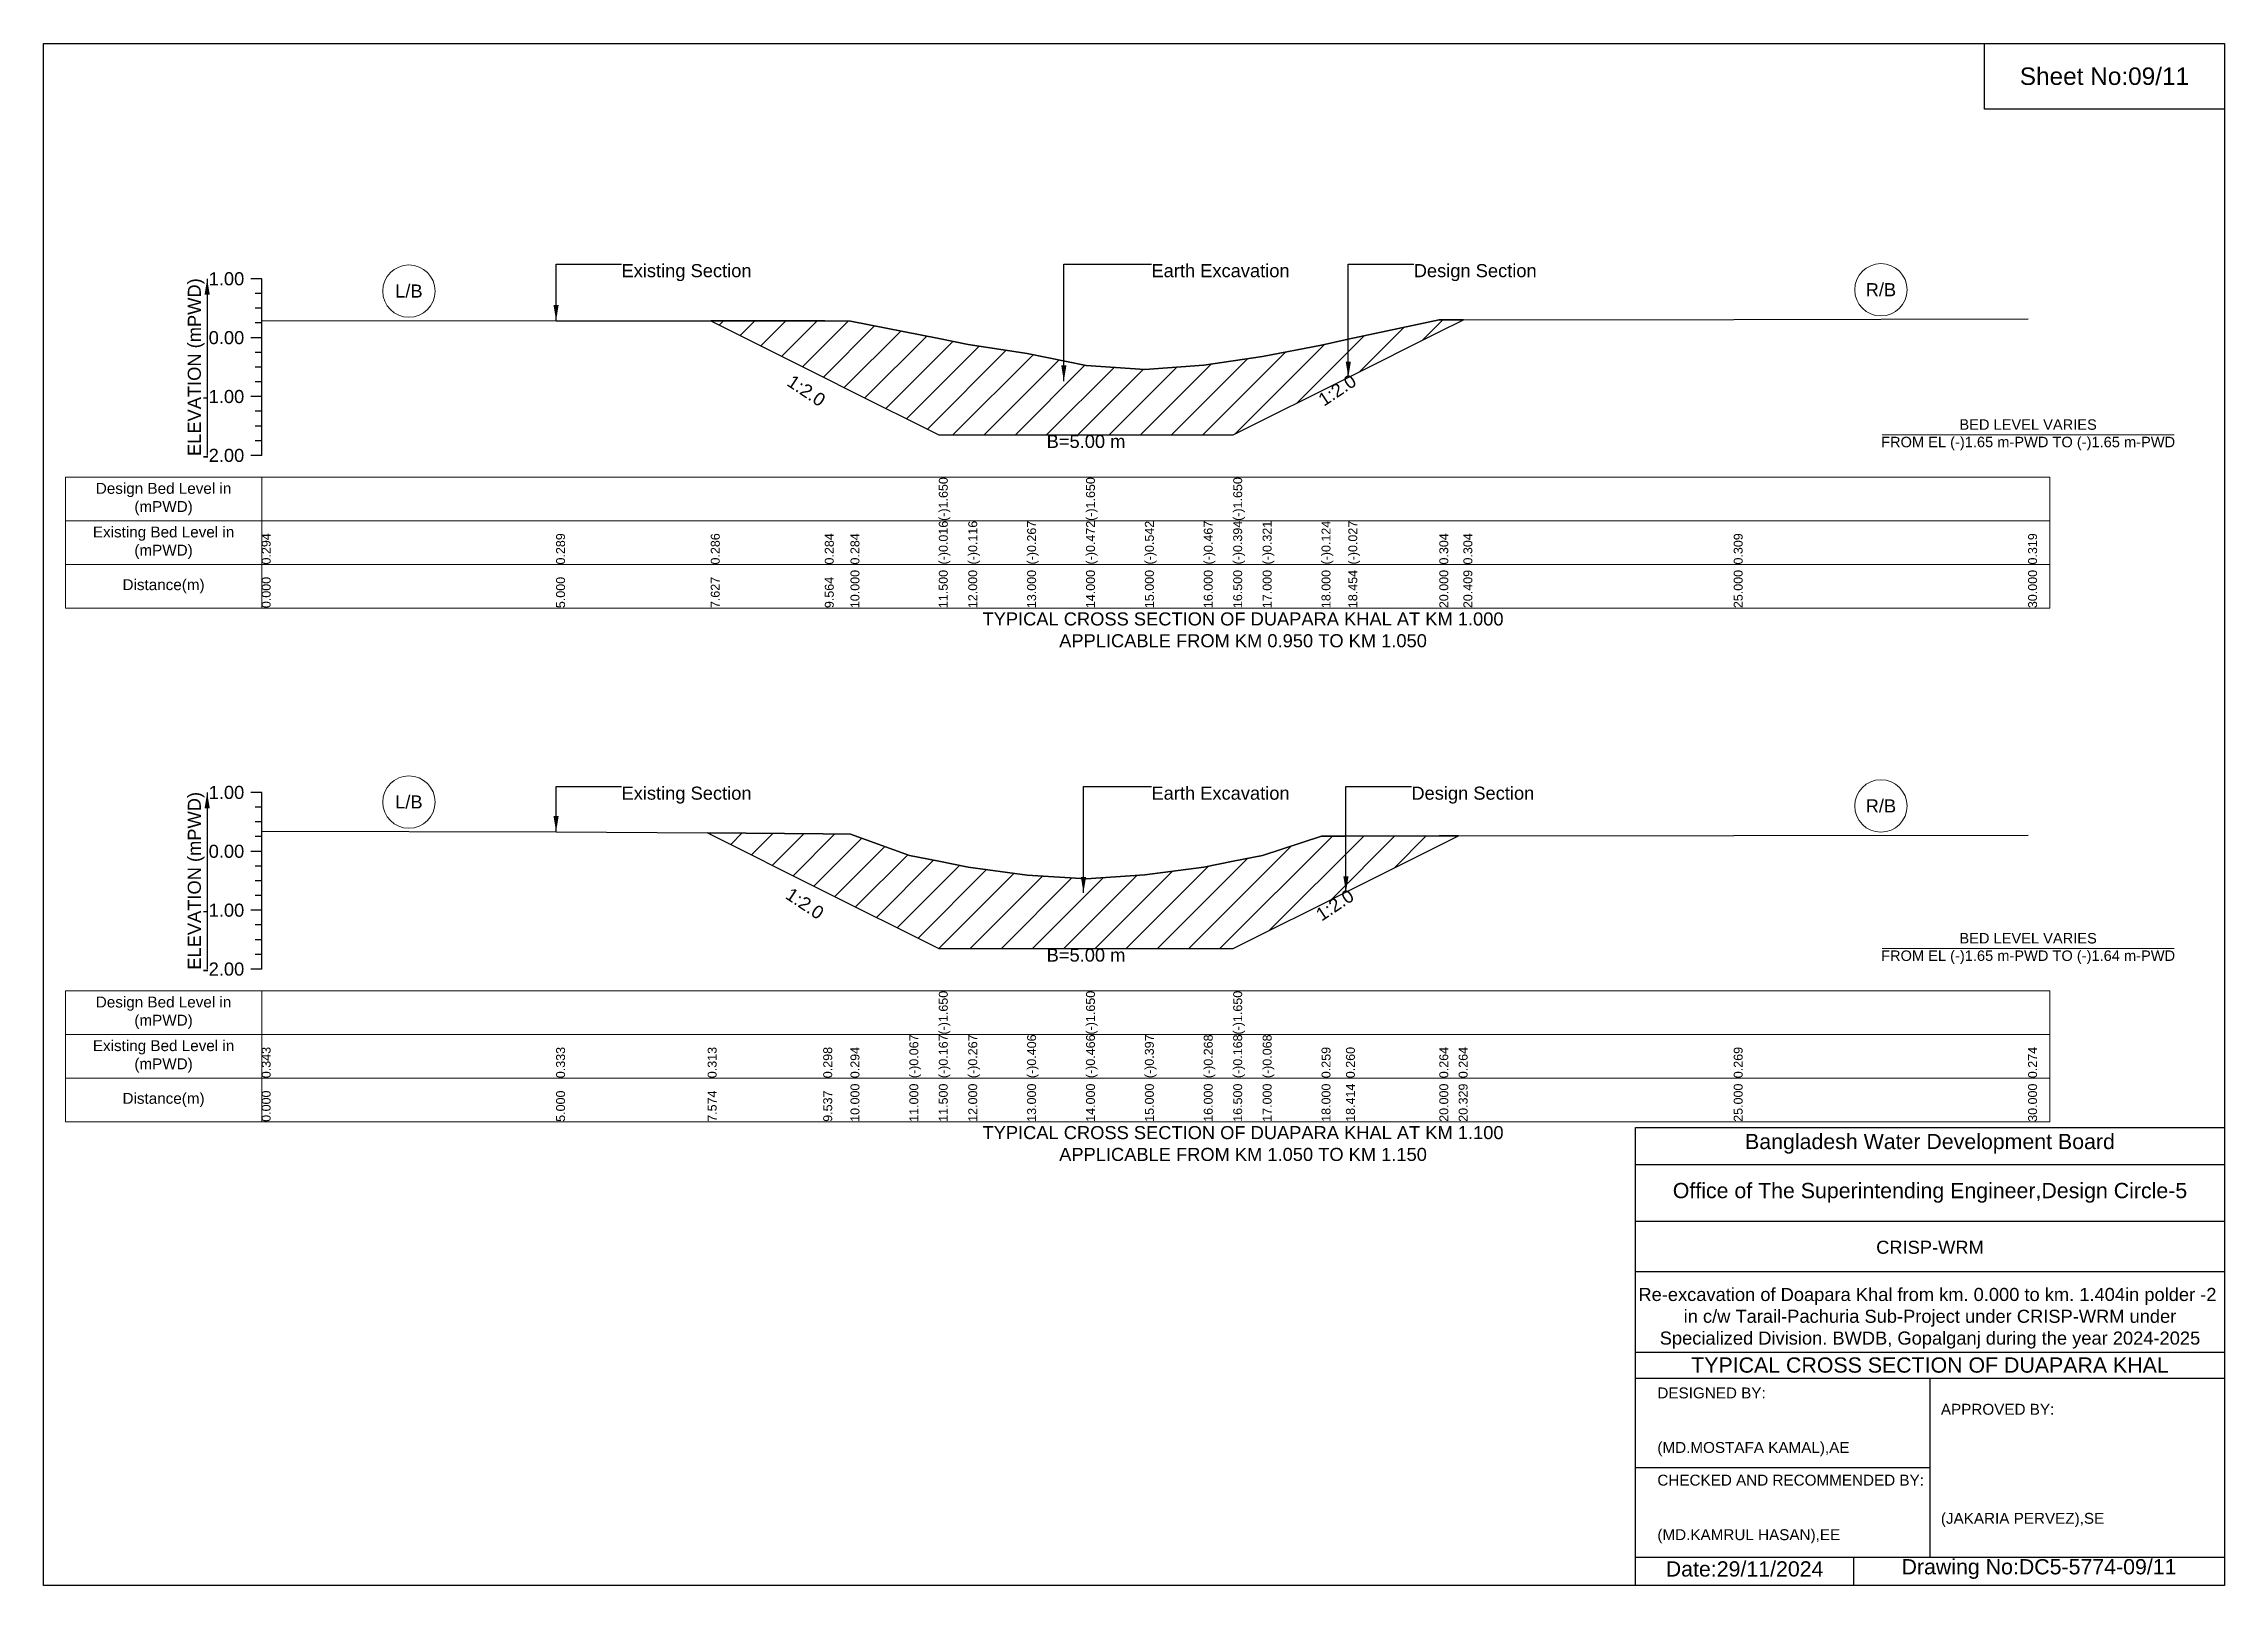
# Model space of a CAD drawing. Header units: inches. Extents: x 91000 to 218000, y -5656 to 7598.
# Drawn here: x 180000 to 188000, y -5656 to 0 of the extents above; entities that cross this region are included whole.
import ezdxf

# ---------------------------------------------------------------- set-up
doc = ezdxf.new("R2010")
doc.units = ezdxf.units.IN
doc.header["$LTSCALE"] = 7
doc.header["$MEASUREMENT"] = 0
for name, color, linetype, lineweight in [('Cross section Data Border', 7, 'Continuous', 9), ('Cross Section Labels', 7, 'Continuous', 9), ('Existing_Bed_Level for Xsection', 7, 'Continuous', 25)]:
    doc.layers.add(name, color=color, linetype=linetype, lineweight=lineweight)
doc.styles.get("Standard").update_dxf_attribs({"font": 'arial.ttf'})
doc.dimstyles.get("Standard").update_dxf_attribs({"dimtxt": 0.18, "dimasz": 0.18, "dimexe": 0.18, "dimexo": 0.0625, "dimgap": 0.09, "dimtad": 0, "dimtih": 1, "dimtoh": 1, "dimdec": 4, "dimzin": 0, "dimdsep": 46, "dimtxsty": 'Standard', "dimcen": 0.09, "dimadec": 0, "dimazin": 0, "dimtfac": 1, "dimtdec": 4, "dimtofl": 0, "dimtmove": 0, "dimatfit": 3, "dimfxl": 1, "dimtolj": 1, "dimtzin": 0, "dimarcsym": 0})

msp = doc.modelspace()

# ---------------------------------------------------------------- texts
at = {"attachment_point": 5}
for s, insert, char_height in [('Sheet No:09/11', (187560, -120), 64), ('Bangladesh Water Development Board', (186920, -4036), 56), ('Office of The Superintending Engineer,Design Circle-5', (186920, -4216), 56)]:
    msp.add_mtext(s, dxfattribs=dict(at, insert=insert, char_height=char_height))
for s, insert, char_height, width, attachment_point in [('CRISP-WRM', (186920, -4416), 48, 2240, 5), ('Re-excavation of Doapara Khal from km. 0.000 to km. 1.404in polder -2  in c/w Tarail-Pachuria Sub-Project under CRISP-WRM under Specialized Division. BWDB, Gopalganj during the year 2024-2025', (186920, -4676), 48, 2160, 5), ('TYPICAL CROSS SECTION OF DUAPARA KHAL', (186920, -4848), 56, 2240, 5), ('DESIGNED BY:^J^J^J(MD.MOSTAFA KAMAL),AE', (185920, -5056), 40, 1120, 4), ('APPROVED BY:^J^J^J^J^J^J(JAKARIA PERVEZ),SE', (186960, -5216), 40, 1120, 4), ('CHECKED AND RECOMMENDED BY:^J^J^J(MD.KAMRUL HASAN),EE', (185920, -5376), 40, 1120, 4), ('Date:29/11/2024', (186240, -5596), 56, 1120, 5), ('Drawing No:DC5-5774-09/11', (187320, -5596), 56, 1760, 5)]:
    msp.add_mtext(s, dxfattribs=dict(insert=insert, char_height=char_height, width=width, attachment_point=attachment_point))
at = {"layer": 'Cross section Data Border', "char_height": 40, "width": 640, "attachment_point": 5}
for s, insert in [('Design Bed Level in (mPWD)', (180440, -1670.9)), ('Existing Bed Level in (mPWD)', (180440, -1830.9)), ('Distance(m)', (180440, -1990.9)), ('Design Bed Level in (mPWD)', (180440, -3555.3)), ('Existing Bed Level in (mPWD)', (180440, -3715.3)), ('Distance(m)', (180440, -3875.3))]:
    msp.add_mtext(s, dxfattribs=dict(at, insert=insert))
at = {"layer": 'Cross Section Labels'}
for s, insert, char_height, attachment_point in [('Existing Section', (182120, -808.9), 48, 1), ('Earth Excavation', (184064, -808.9), 48, 1), ('Design Section', (185026.2, -808.9), 48, 1), ('R/B', (186740, -903.1), 48, 5), ('L/B', (181340, -908), 48, 5), ('B=5.00 m', (183824, -1435.3), 48, 2), ('BED LEVEL VARIES ^JFROM EL (-)1.65 m-PWD TO (-)1.65 m-PWD', (187280, -1435.3), 38.4, 5), ('TYPICAL CROSS SECTION OF DUAPARA KHAL AT KM 1.000^JAPPLICABLE FROM KM 0.950 TO KM 1.050', (184400, -2150.9), 48, 5), ('L/B', (181340, -2782.3), 48, 5), ('Existing Section', (182120, -2725.7), 48, 1), ('Earth Excavation', (184064, -2725.7), 48, 1), ('Design Section', (185017.5, -2725.7), 48, 1), ('R/B', (186740, -2796.7), 48, 5), ('BED LEVEL VARIES ^JFROM EL (-)1.65 m-PWD TO (-)1.64 m-PWD', (187280, -3319.7), 38.4, 5), ('B=5.00 m', (183824, -3319.7), 48, 2), ('TYPICAL CROSS SECTION OF DUAPARA KHAL AT KM 1.100^JAPPLICABLE FROM KM 1.050 TO KM 1.150', (184400, -4035.3), 48, 5)]:
    msp.add_mtext(s, dxfattribs=dict(at, insert=insert, char_height=char_height, attachment_point=attachment_point))
at = {"layer": 'Cross Section Labels', "char_height": 48, "attachment_point": 2}
for insert, rotation in [((182811.7, -1253.2), 326.30993), ((184732.2, -1251.3), 33.69007), ((182806, -3134.7), 326.30993), ((184723.5, -3140), 33.69007)]:
    msp.add_mtext('1:2.0', dxfattribs=dict(at, insert=insert, rotation=rotation))
at = {"layer": 'Existing_Bed_Level for Xsection', "rotation": 90}
for s, insert, char_height, attachment_point in [('ELEVATION (mPWD)', (180560, -1186.9), 48, 5), ('(-)1.650', (183284, -1750.9), 32.8, 1), ('(-)1.650', (183824, -1750.9), 32.8, 1), ('(-)1.650', (184364, -1750.9), 32.8, 1), ('(-)0.016', (183284, -1910.9), 32.8, 1), ('(-)0.116', (183392, -1910.9), 32.8, 1), ('(-)0.267', (183608, -1910.9), 32.8, 1), ('(-)0.472', (183824, -1910.9), 32.8, 1), ('(-)0.542', (184040, -1910.9), 32.8, 1), ('(-)0.467', (184256, -1910.9), 32.8, 1), ('(-)0.394', (184364, -1910.9), 32.8, 1), ('(-)0.321', (184472, -1910.9), 32.8, 1), ('(-)0.124', (184688, -1910.9), 32.8, 1), ('(-)0.027', (184786.2, -1910.9), 32.8, 1), ('0.294', (180800, -1910.9), 32.8, 1), ('0.289', (181880, -1910.9), 32.8, 1), ('0.286', (182447.5, -1910.9), 32.8, 1), ('0.284', (182865.7, -1910.9), 32.8, 1), ('0.284', (182960, -1910.9), 32.8, 1), ('0.304', (185120, -1910.9), 32.8, 1), ('0.304', (185208.3, -1910.9), 32.8, 1), ('0.309', (186200, -1910.9), 32.8, 1), ('0.319', (187280, -1910.9), 32.8, 1), ('0.000', (180800, -2070.9), 32.8, 1), ('5.000', (181880, -2070.9), 32.8, 1), ('7.627', (182447.5, -2070.9), 32.8, 1), ('9.564', (182865.7, -2070.9), 32.8, 1), ('10.000', (182960, -2070.9), 32.8, 1), ('11.500', (183284, -2070.9), 32.8, 1), ('12.000', (183392, -2070.9), 32.8, 1), ('13.000', (183608, -2070.9), 32.8, 1), ('14.000', (183824, -2070.9), 32.8, 1), ('15.000', (184040, -2070.9), 32.8, 1), ('16.000', (184256, -2070.9), 32.8, 1), ('16.500', (184364, -2070.9), 32.8, 1), ('17.000', (184472, -2070.9), 32.8, 1), ('18.000', (184688, -2070.9), 32.8, 1), ('18.454', (184786.2, -2070.9), 32.8, 1), ('20.000', (185120, -2070.9), 32.8, 1), ('20.409', (185208.3, -2070.9), 32.8, 1), ('25.000', (186200, -2070.9), 32.8, 1), ('30.000', (187280, -2070.9), 32.8, 1), ('ELEVATION (mPWD)', (180560, -3071.3), 48, 5), ('(-)1.650', (183284, -3635.3), 32.8, 1), ('(-)1.650', (183824, -3635.3), 32.8, 1), ('(-)1.650', (184364, -3635.3), 32.8, 1), ('(-)0.067', (183176, -3795.3), 32.8, 1), ('(-)0.167', (183284, -3795.3), 32.8, 1), ('(-)0.267', (183392, -3795.3), 32.8, 1), ('(-)0.406', (183608, -3795.3), 32.8, 1), ('(-)0.466', (183824, -3795.3), 32.8, 1), ('(-)0.397', (184040, -3795.3), 32.8, 1), ('(-)0.268', (184256, -3795.3), 32.8, 1), ('(-)0.168', (184364, -3795.3), 32.8, 1), ('(-)0.068', (184472, -3795.3), 32.8, 1), ('0.343', (180800, -3795.3), 32.8, 1), ('0.333', (181880, -3795.3), 32.8, 1), ('0.313', (182436, -3795.3), 32.8, 1), ('0.298', (182860, -3795.3), 32.8, 1), ('0.294', (182960, -3795.3), 32.8, 1), ('0.259', (184688, -3795.3), 32.8, 1), ('0.260', (184777.5, -3795.3), 32.8, 1), ('0.264', (185120, -3795.3), 32.8, 1), ('0.264', (185191, -3795.3), 32.8, 1), ('0.269', (186200, -3795.3), 32.8, 1), ('0.274', (187280, -3795.3), 32.8, 1), ('10.000', (182960, -3955.3), 32.8, 1), ('11.000', (183176, -3955.3), 32.8, 1), ('11.500', (183284, -3955.3), 32.8, 1), ('12.000', (183392, -3955.3), 32.8, 1), ('13.000', (183608, -3955.3), 32.8, 1), ('14.000', (183824, -3955.3), 32.8, 1), ('15.000', (184040, -3955.3), 32.8, 1), ('16.000', (184256, -3955.3), 32.8, 1), ('16.500', (184364, -3955.3), 32.8, 1), ('17.000', (184472, -3955.3), 32.8, 1), ('18.000', (184688, -3955.3), 32.8, 1), ('18.414', (184777.5, -3955.3), 32.8, 1), ('20.000', (185120, -3955.3), 32.8, 1), ('20.329', (185191, -3955.3), 32.8, 1), ('25.000', (186200, -3955.3), 32.8, 1), ('30.000', (187280, -3955.3), 32.8, 1), ('0.000', (180800, -3955.3), 32.8, 1), ('5.000', (181880, -3955.3), 32.8, 1), ('7.574', (182436, -3955.3), 32.8, 1), ('9.537', (182860, -3955.3), 32.8, 1)]:
    msp.add_mtext(s, dxfattribs=dict(at, insert=insert, char_height=char_height, attachment_point=attachment_point))
at = {"layer": 'Existing_Bed_Level for Xsection', "char_height": 48, "attachment_point": 6}
for s, insert in [('1.00', (180736, -862.9)), ('0.00', (180736, -1078.9)), ('-1.00', (180736, -1294.9)), ('-2.00', (180736, -1510.9)), ('1.00', (180736, -2747.3)), ('0.00', (180736, -2963.3)), ('-1.00', (180736, -3179.3)), ('-2.00', (180736, -3395.3))]:
    msp.add_mtext(s, dxfattribs=dict(at, insert=insert))

# ---------------------------------------------------------------- hatches: boundary and pattern name
at = {"layer": 'Existing_Bed_Level for Xsection'}
h = msp.add_hatch(dxfattribs=at)
h.set_pattern_fill('ANSI31', color=256, scale=648, style=0)
h.paths.add_polyline_path([(182447.5, -1017.1), (182865.7, -1226.2), (182960, -1273.3), (183284, -1435.3), (183392, -1435.3), (183608, -1435.3), (183824, -1435.3), (184040, -1435.3), (184256, -1435.3), (184364, -1435.3), (184472, -1381.3), (184688, -1273.3), (184786.2, -1224.3), (185120, -1057.3), (185208.3, -1013.2), (185120, -1013.3), (184786.2, -1084.7), (184688, -1105.7), (184472, -1148.3), (184364, -1164), (184256, -1179.8), (184040, -1196), (183824, -1180.9), (183608, -1136.6), (183392, -1104), (183284, -1082.4), (182960, -1017.6), (182865.7, -1017.5)])
h = msp.add_hatch(dxfattribs=at)
h.set_pattern_fill('ANSI31', color=256, scale=648, style=0)
h.paths.add_polyline_path([(182436, -2895.8), (182860, -3107.7), (182960, -3157.7), (183176, -3265.7), (183284, -3319.7), (183392, -3319.7), (183608, -3319.7), (183824, -3319.7), (184040, -3319.7), (184256, -3319.7), (184364, -3319.7), (184472, -3265.7), (184688, -3157.7), (184777.5, -3113), (185120, -2941.7), (185191, -2906.2), (185120, -2906.3), (184777.5, -2907.2), (184688, -2907.4), (184472, -2978), (184364, -2999.6), (184256, -3021.2), (184040, -3049.1), (183824, -3064), (183608, -3051), (183392, -3021), (183284, -2999.4), (183176, -2977.8), (182960, -2899.8), (182860, -2899.1)])

# ---------------------------------------------------------------- linework, layer by layer
for points in [[(180000, 0), (188000, 0), (188000, -5656), (180000, -5656)], [(187120, 0), (188000, 0), (188000, -240), (187120, -240)]]:
    msp.add_lwpolyline(points, close=True)
for points in [[(185840, -5656), (185840, -3976), (188000, -3976)], [(185840, -4112), (188000, -4112)], [(185840, -4320), (188000, -4320)], [(185840, -4504), (188000, -4504)], [(185840, -4800), (188000, -4800)], [(185840, -4896), (188000, -4896)], [(186920, -4896), (186920, -5552)], [(185840, -5224), (186920, -5224)], [(185840, -5552), (188000, -5552)], [(186640, -5552), (186640, -5656)]]:
    msp.add_lwpolyline(points)
at = {"layer": 'Cross section Data Border'}
for points in [[(180080, -1590.9), (187360, -1590.9), (187360, -2070.9), (180080, -2070.9)], [(180080, -3475.3), (187360, -3475.3), (187360, -3955.3), (180080, -3955.3)]]:
    msp.add_lwpolyline(points, close=True, dxfattribs=at)
for points in [[(180800, -1590.9), (180800, -2070.9)], [(180080, -1750.9), (187360, -1750.9)], [(180080, -1910.9), (187360, -1910.9)], [(180800, -3475.3), (180800, -3955.3)], [(180080, -3635.3), (187360, -3635.3)], [(180080, -3795.3), (187360, -3795.3)]]:
    msp.add_lwpolyline(points, dxfattribs=at)
at = {"layer": 'Cross Section Labels'}
for points in [[(186744.2, -1435.3), (187815.8, -1435.3)], [(186744.2, -3319.7), (187815.8, -3319.7)]]:
    msp.add_lwpolyline(points, dxfattribs=at)
for centre in [(181340, -908), (186740, -903.1), (181340, -2782.3), (186740, -2796.7)]:
    msp.add_circle(centre, 96, dxfattribs=at)
at = {"layer": 'Existing_Bed_Level for Xsection'}
for points in [[(180800, -862.9), (180760, -862.9)], [(180800, -1510.9), (180800, -1294.9), (180800, -1078.9), (180800, -862.9)], [(180800, -916.9), (180776, -916.9)], [(180800, -970.9), (180776, -970.9)], [(180800, -1024.9), (180776, -1024.9)], [(180800, -1015.4), (181880, -1016.5), (182447.5, -1017.1), (182865.7, -1017.5), (182960, -1017.6), (183284, -1082.4), (183284, -1082.4), (183392, -1104), (183608, -1136.6), (183824, -1180.9), (183824, -1180.9), (184040, -1196), (184256, -1179.8), (184364, -1164), (184364, -1164), (184472, -1148.3), (184688, -1105.7), (184786.2, -1084.7), (185120, -1013.3), (185208.3, -1013.2), (186200, -1012.2), (187280, -1010)], [(180800, -1078.9), (180760, -1078.9)], [(180800, -1132.9), (180776, -1132.9)], [(180800, -1186.9), (180776, -1186.9)], [(180800, -1240.9), (180776, -1240.9)], [(180800, -1294.9), (180760, -1294.9)], [(180800, -1348.9), (180776, -1348.9)], [(180800, -1402.9), (180776, -1402.9)], [(180800, -1510.9), (180760, -1510.9)], [(180800, -1456.9), (180776, -1456.9)], [(180800, -2747.3), (180760, -2747.3)], [(180800, -3395.3), (180800, -3179.3), (180800, -2963.3), (180800, -2747.3)], [(180800, -2801.3), (180776, -2801.3)], [(180800, -2855.3), (180776, -2855.3)], [(180800, -2909.3), (180776, -2909.3)], [(180800, -2889.3), (181880, -2891.4), (182436, -2895.8), (182860, -2899.1), (182960, -2899.8), (183176, -2977.8), (183284, -2999.4), (183284, -2999.4), (183392, -3021), (183608, -3051), (183824, -3064), (183824, -3064), (184040, -3049.1), (184256, -3021.2), (184364, -2999.6), (184364, -2999.6), (184472, -2978), (184688, -2907.4), (184777.5, -2907.2), (185120, -2906.3), (185191, -2906.2), (186200, -2905.2), (187280, -2904.2)], [(180800, -2963.3), (180760, -2963.3)], [(180800, -3017.3), (180776, -3017.3)], [(180800, -3071.3), (180776, -3071.3)], [(180800, -3179.3), (180760, -3179.3)], [(180800, -3125.3), (180776, -3125.3)], [(180800, -3233.3), (180776, -3233.3)], [(180800, -3287.3), (180776, -3287.3)], [(180800, -3341.3), (180776, -3341.3)], [(180800, -3395.3), (180760, -3395.3)]]:
    msp.add_lwpolyline(points, dxfattribs=at)
for points in [[(182447.5, -1017.1), (182447.5, -1017.1), (182865.7, -1226.2), (182960, -1273.3), (183284, -1435.3), (183284, -1435.3), (183392, -1435.3), (183608, -1435.3), (183824, -1435.3), (183824, -1435.3), (184040, -1435.3), (184256, -1435.3), (184364, -1435.3), (184364, -1435.3), (184472, -1381.3), (184688, -1273.3), (184786.2, -1224.3), (185120, -1057.3), (185208.3, -1013.2), (185120, -1013.3), (184786.2, -1084.7), (184688, -1105.7), (184472, -1148.3), (184364, -1164), (184364, -1164), (184256, -1179.8), (184040, -1196), (183824, -1180.9), (183824, -1180.9), (183608, -1136.6), (183392, -1104), (183284, -1082.4), (183284, -1082.4), (182960, -1017.6), (182865.7, -1017.5), (182447.5, -1017.1)], [(182436, -2895.8), (182860, -3107.7), (182960, -3157.7), (183176, -3265.7), (183284, -3319.7), (183284, -3319.7), (183392, -3319.7), (183608, -3319.7), (183824, -3319.7), (183824, -3319.7), (184040, -3319.7), (184256, -3319.7), (184364, -3319.7), (184364, -3319.7), (184472, -3265.7), (184688, -3157.7), (184777.5, -3113), (185120, -2941.7), (185191, -2906.2), (185120, -2906.3), (184777.5, -2907.2), (184688, -2907.4), (184472, -2978), (184364, -2999.6), (184364, -2999.6), (184256, -3021.2), (184040, -3049.1), (183824, -3064), (183824, -3064), (183608, -3051), (183392, -3021), (183284, -2999.4), (183284, -2999.4), (183176, -2977.8), (182960, -2899.8), (182860, -2899.1)]]:
    msp.add_lwpolyline(points, close=True, dxfattribs=at)

msp.set_redraw_order([(e.dxf.handle, doc.entitydb.next_handle()) for e in msp.query("TEXT MTEXT ATTDEF DIMENSION ARC_DIMENSION")])  # texts and dimensions are drawn at this point

# ---------------------------------------------------------------- leaders
at = {"layer": 'Cross Section Labels', "annotation_type": 0, "has_hookline": 1, "hookline_direction": 0}
for points, text_width in [([(181880, -1016.5), (181880, -808.9), (182119.9, -808.9)], 467.2), ([(183742.6, -1238.3), (183742.6, -808.9), (184063.9, -808.9)], 497), ([(184786.2, -1224.3), (184786.2, -808.9), (185026.1, -808.9)], 441.2), ([(181880, -2891.4), (181880, -2725.7), (182119.9, -2725.7)], 467.2), ([(183814.6, -3114.9), (183814.6, -2725.7), (184063.9, -2725.7)], 497), ([(184777.5, -3113), (184777.5, -2725.7), (185017.4, -2725.7)], 441.2)]:
    msp.add_leader(points, dimstyle='Standard', override={"dimasz": 57.6}, dxfattribs=dict(at, text_width=text_width))
at = {"layer": 'Existing_Bed_Level for Xsection'}
for points in [[(180600, -862.9), (180600, -1510.9)], [(180600, -2747.3), (180600, -3395.3)]]:
    msp.add_leader(points, dimstyle='Standard', override={"dimasz": 57.6}, dxfattribs=at)

doc.saveas('drawing.dxf')
